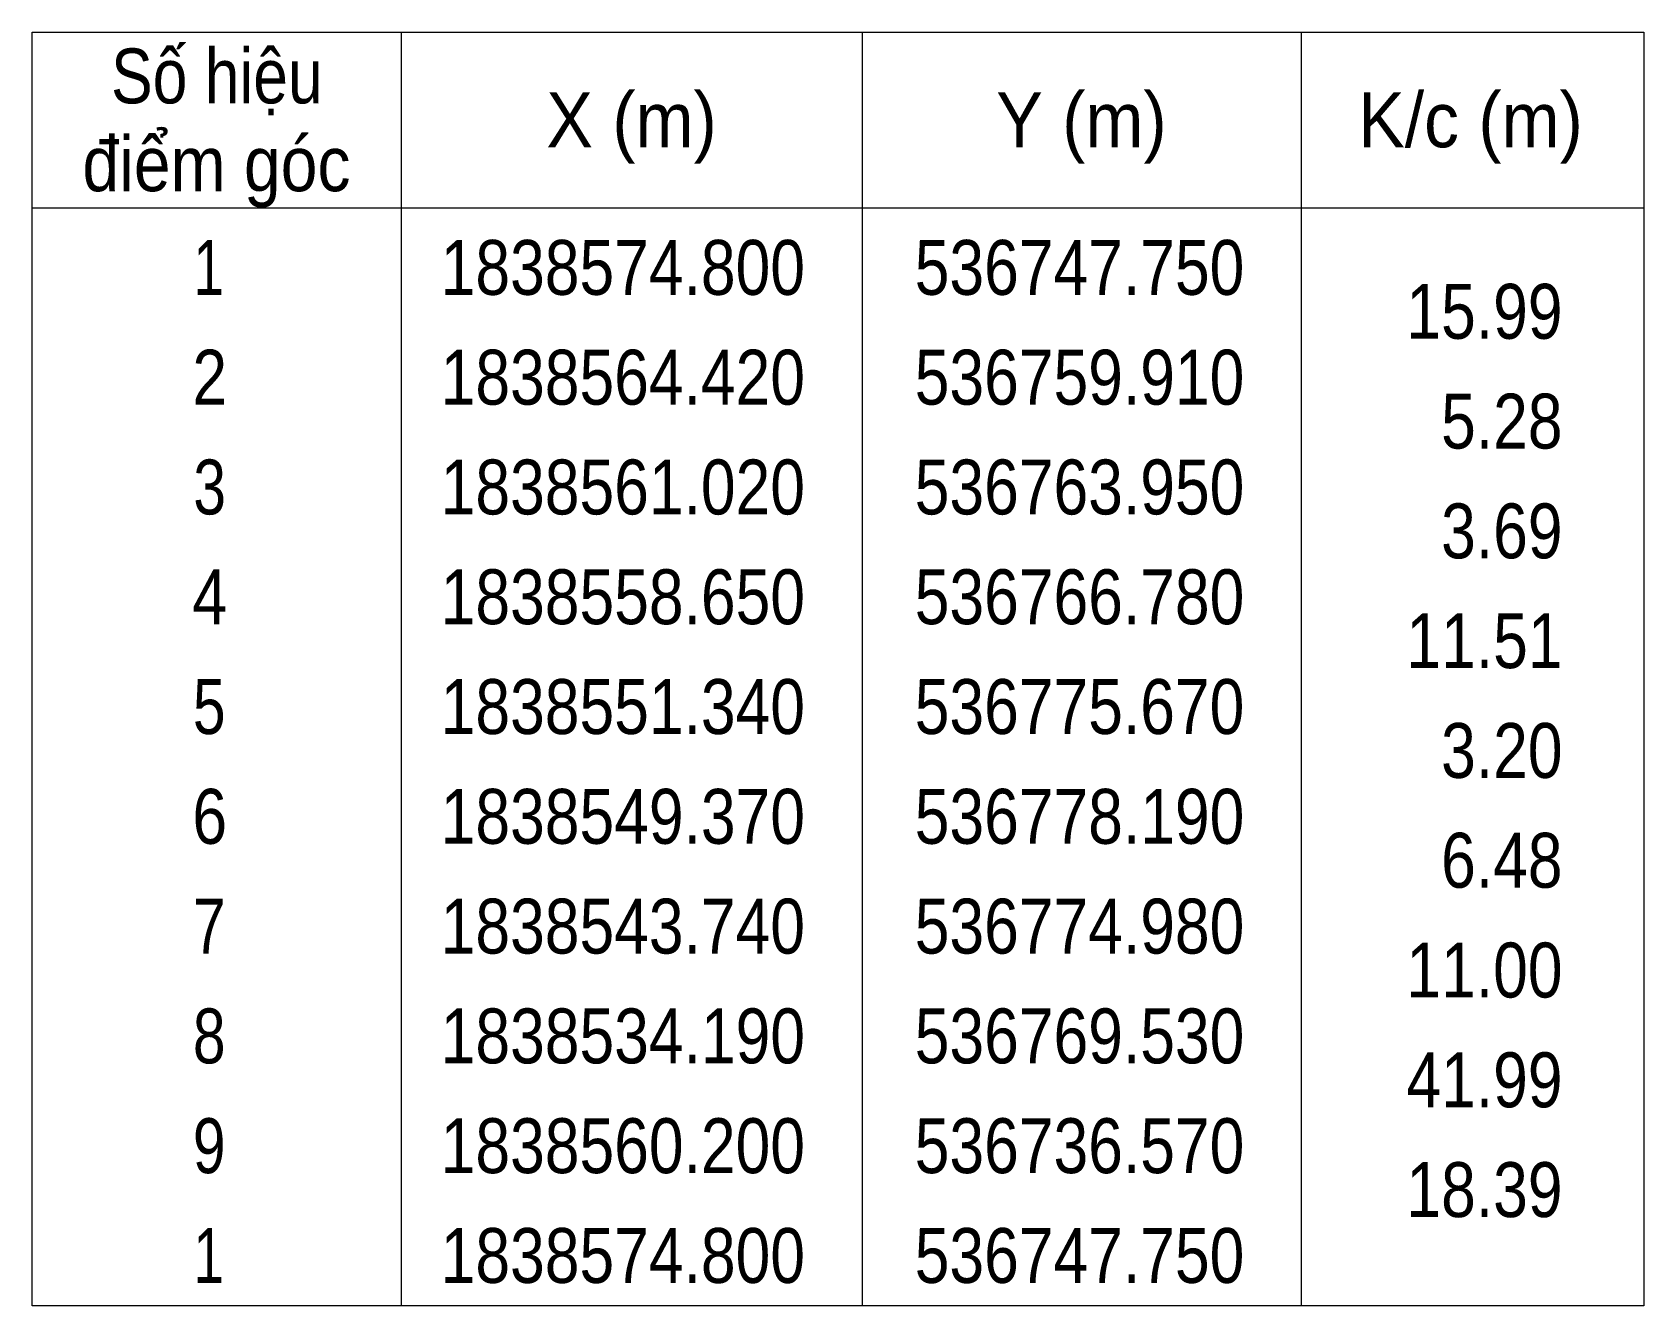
# Model space of a CAD drawing. Header units: metres. Extents: x 536487 to 537054, y 1838504 to 1838655.
# Drawn here: x 537017.56 to 537054.26, y 1838559.94 to 1838588.94 of the extents above; entities that cross this region are included whole.
import ezdxf
from ezdxf.enums import TextEntityAlignment as Align

# ---------------------------------------------------------------- set-up
doc = ezdxf.new("R2010")
doc.units = ezdxf.units.M
doc.header["$LTSCALE"] = 0.5
doc.layers.add('63', color=7, linetype='Continuous', lineweight=13)

msp = doc.modelspace()

# ---------------------------------------------------------------- texts
at = {"layer": '63'}
for s, width, p in [('Số hiệu', 0.85, (537021.765, 1838587.32)), ('X (m)', 0.95, (537031.21, 1838586.32)), ('Y (m)', 0.95, (537041.455, 1838586.32)), ('K/c (m)', 0.95, (537050.315, 1838586.32)), ('điểm góc', 0.9, (537021.755, 1838585.32)), (' 1', 0.75, (537021.405, 1838582.96)), ('1838574.800', 0.85, (537031.01, 1838582.96)), ('536747.750', 0.85, (537041.41, 1838582.96)), (' 2', 0.85, (537021.405, 1838580.46)), ('1838564.420', 0.85, (537031.01, 1838580.46)), ('536759.910', 0.85, (537041.41, 1838580.46)), (' 3', 0.8, (537021.415, 1838577.96)), ('1838561.020', 0.85, (537031.01, 1838577.96)), ('536763.950', 0.85, (537041.41, 1838577.96)), (' 4', 0.85, (537021.405, 1838575.46)), ('1838558.650', 0.85, (537031.01, 1838575.46)), ('536766.780', 0.85, (537041.41, 1838575.46)), ('1838551.340', 0.85, (537031.01, 1838572.96)), ('536775.670', 0.85, (537041.41, 1838572.96)), (' 5', 0.8, (537021.405, 1838572.96)), (' 6', 0.85, (537021.405, 1838570.46)), ('1838549.370', 0.85, (537031.01, 1838570.46)), ('536778.190', 0.85, (537041.41, 1838570.46)), (' 7', 0.8, (537021.405, 1838567.96)), ('1838543.740', 0.85, (537031.01, 1838567.96)), ('536774.980', 0.85, (537041.41, 1838567.96)), (' 8', 0.8, (537021.405, 1838565.46)), ('1838534.190', 0.85, (537031.01, 1838565.46)), ('536769.530', 0.85, (537041.41, 1838565.46)), (' 9', 0.8, (537021.405, 1838562.96)), ('1838560.200', 0.85, (537031.01, 1838562.96)), ('536736.570', 0.85, (537041.41, 1838562.96)), (' 1', 0.75, (537021.405, 1838560.46)), ('1838574.800', 0.85, (537031.01, 1838560.46)), ('536747.750', 0.85, (537041.41, 1838560.46))]:
    msp.add_text(s, height=1.25, dxfattribs=dict(at, width=width)).set_placement(p, align=Align.CENTER)
at = {"layer": '63', "width": 0.85}
for s, p in [('15.99', (537052.41, 1838581.96)), ('5.28', (537052.41, 1838579.46)), ('3.69', (537052.41, 1838576.96)), ('11.51', (537052.41, 1838574.46)), ('3.20', (537052.41, 1838571.96)), ('6.48', (537052.41, 1838569.46)), ('11.00', (537052.41, 1838566.96)), ('41.99', (537052.41, 1838564.46)), ('18.39', (537052.41, 1838561.96))]:
    msp.add_text(s, height=1.25, dxfattribs=at).set_placement(p, align=Align.RIGHT)

# ---------------------------------------------------------------- linework, layer by layer
at = {"layer": '63'}
for p, q in [((537025.96, 1838588.94), (537025.96, 1838559.94)), ((537036.46, 1838588.94), (537036.46, 1838559.94)), ((537046.46, 1838588.94), (537046.46, 1838559.94)), ((537017.56, 1838584.94), (537054.26, 1838584.94))]:
    msp.add_line(p, q, dxfattribs=at)
msp.add_lwpolyline([(537017.56, 1838588.94), (537054.26, 1838588.94), (537054.26, 1838559.94), (537017.56, 1838559.94)], close=True, dxfattribs=at)

msp.set_redraw_order([(e.dxf.handle, doc.entitydb.next_handle()) for e in msp.query("TEXT MTEXT ATTDEF DIMENSION ARC_DIMENSION")])  # texts and dimensions are drawn at this point

doc.saveas('drawing.dxf')
